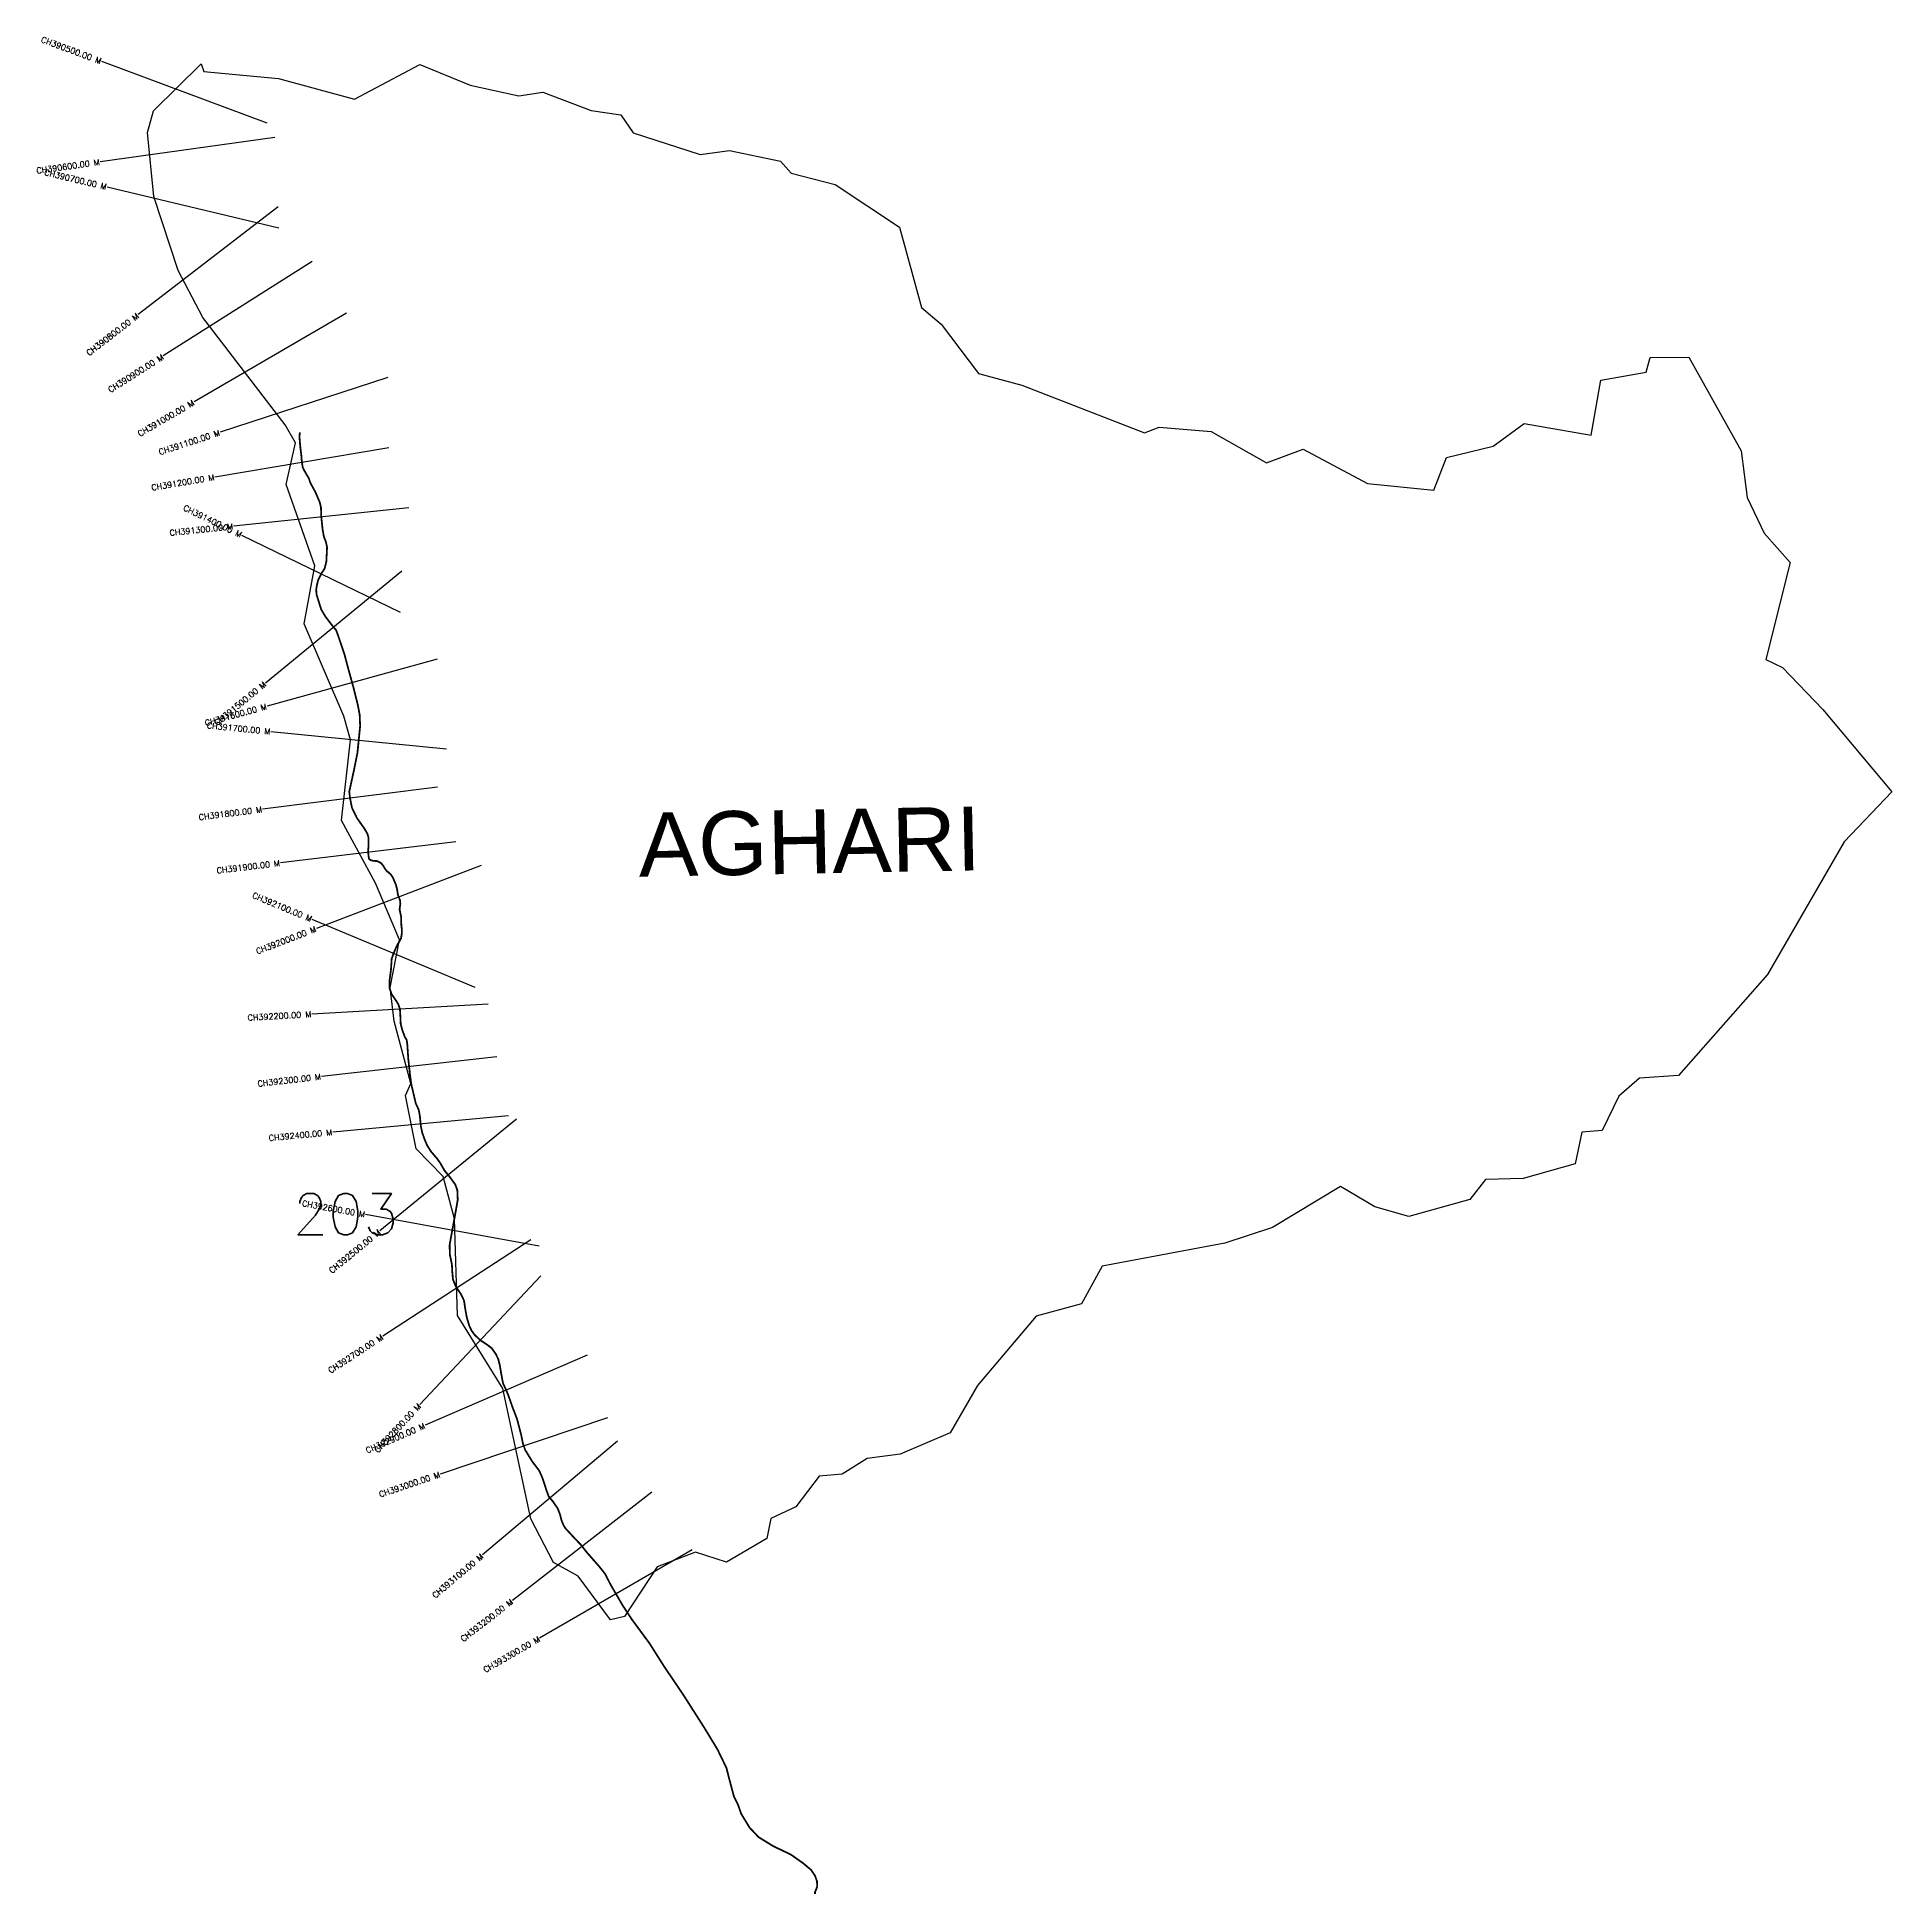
# Model space of a CAD drawing. Header units: metres. Extents: x 301553 to 304707, y 1947505 to 1950664.
import ezdxf
from ezdxf.enums import TextEntityAlignment as Align

# ---------------------------------------------------------------- set-up
doc = ezdxf.new("R2010")
doc.units = ezdxf.units.M
doc.header["$MEASUREMENT"] = 0
for name, color, linetype in [('CS', 134, 'Continuous'), ('CSMark', 6, 'Continuous'), ('NATURALLY PROTECTED', 3, 'Continuous'), ('VILLAGE NAME', 250, 'Continuous')]:
    doc.layers.add(name, color=color, linetype=linetype)
doc.styles.get("Standard").update_dxf_attribs({"font": 'simplex.shx'})

msp = doc.modelspace()

# ---------------------------------------------------------------- linework, layer by layer
at = {"color": 6, "flags": 128}
for points in [[(302545.2, 1950532.3), (302566.6, 1950501.7), (302680.5, 1950464.6), (302730.5, 1950471.4), (302817.2, 1950453.4), (302835.2, 1950433.1), (302910.1, 1950413.7), (303019.4, 1950341.5), (303056.9, 1950204.5), (303090, 1950176.3), (303153.7, 1950092.5), (303227.2, 1950072.4), (303436.1, 1949991.6), (303460.9, 1950001), (303549.1, 1949993.8), (303643.4, 1949940.4), (303706.1, 1949963.8), (303815.4, 1949905.3), (303927.9, 1949894.1), (303949.5, 1949949.6), (304028.7, 1949969), (304081.5, 1950007.2), (304195.8, 1949987.7), (304211.8, 1950080.8), (304289.4, 1950094.8), (304296, 1950119.5), (304361.6, 1950120.3), (304450.7, 1949961), (304460.9, 1949881.8), (304489.6, 1949821), (304534.1, 1949770.8), (304492.6, 1949606.1), (304520.8, 1949592.7), (304589.5, 1949520.8), (304706.9, 1949381.2), (304625.7, 1949295.9), (304495.2, 1949070.5), (304344.3, 1948898.6), (304277.7, 1948894.2), (304242.7, 1948863.6), (304214.2, 1948805.2), (304179.8, 1948802.1), (304168.6, 1948748.5), (304080, 1948723.4), (304016.1, 1948721.7), (303989, 1948687.9), (303885.6, 1948659), (303827.8, 1948675.3), (303769.3, 1948710), (303653.5, 1948640.1), (303572.5, 1948613.5), (303364.1, 1948574.6), (303329, 1948510.4), (303251.9, 1948489.5), (303152.1, 1948371.5), (303105.4, 1948291.1), (303020.7, 1948254.6), (302964.1, 1948247.6), (302922, 1948220.7), (302882.6, 1948217.1), (302843.1, 1948165.4), (302800.7, 1948145.5), (302793.7, 1948111.3), (302725.1, 1948071), (302672.5, 1948088.2), (302607.1, 1948063.3), (302551.6, 1947979), (302527.9, 1947973.3), (302472.9, 1948047.5), (302431, 1948070.6), (302392.4, 1948144.8), (302344.8, 1948366.6), (302267.5, 1948490.3), (302262.8, 1948654.8), (302243.4, 1948726.9), (302197.6, 1948773.9), (302179.4, 1948864.5), (302188.5, 1948884.9), (302160.1, 1948991), (302152.9, 1949048.5), (302169, 1949129.6), (302128.3, 1949225.9), (302070.2, 1949332.2), (302085.5, 1949469.7), (302074.2, 1949509.9), (302006.8, 1949666.6), (302024.8, 1949765.6), (301976.3, 1949903.9), (301992.4, 1949974.5), (301974.7, 1950005), (301834.4, 1950187.8), (301792.8, 1950267.7), (301751.3, 1950393.2), (301740.6, 1950502.2), (301750.6, 1950539.1), (301832, 1950619), (301836.3, 1950605.7), (301963.4, 1950594.1), (302092.8, 1950558.8), (302203.9, 1950617.9), (302289.2, 1950582.8), (302372, 1950564.4), (302412.8, 1950571), (302495.1, 1950539.9)], [(302495.1, 1950539.9), (302545.2, 1950532.3)]]:
    msp.add_lwpolyline(points, dxfattribs=at)
at = {"layer": 'CS'}
for p, q in [((301943.9, 1950518.3), (301662.7, 1950622.9)), ((301957.2, 1950493.8), (301660.1, 1950452.3)), ((301963.6, 1950339.3), (301671.9, 1950409.4)), ((301962.5, 1950375.7), (301724.9, 1950192.6)), ((302020.7, 1950283), (301767.4, 1950122.2)), ((302078.7, 1950195.2), (301819.6, 1950044.1)), ((302149.3, 1950085.6), (301864.2, 1949992.4)), ((302151, 1949966), (301855.1, 1949916.3)), ((302185.2, 1949864), (301886.9, 1949832.7)), ((302170.8, 1949686.1), (301900.9, 1949817.1)), ((302173.1, 1949756.2), (301941, 1949566.1)), ((302233, 1949606.7), (301943.9, 1949526.9)), ((302248.9, 1949453.6), (301950.4, 1949483.3)), ((302233.8, 1949388.8), (301936.2, 1949351.3)), ((302264.7, 1949295.9), (301966.8, 1949260.1)), ((302307.9, 1949255.9), (302027.7, 1949148.7)), ((302297.5, 1949048.6), (302020.5, 1949163.9)), ((302319.6, 1949020), (302020, 1949003.1)), ((302334.5, 1948930.7), (302036.4, 1948896.9)), ((302354.4, 1948830.1), (302055.6, 1948802.4)), ((302367.8, 1948824.7), (302135.7, 1948634.6)), ((302406.3, 1948608.2), (302111.2, 1948662.1)), ((302392.2, 1948619.4), (302140.9, 1948455.6)), ((302409.2, 1948557.9), (302203.8, 1948339.2)), ((302488, 1948423.3), (302212.7, 1948304.1)), ((302522.7, 1948316.4), (302238.3, 1948220.8)), ((302539.7, 1948276.8), (302310.4, 1948083.4)), ((302597.9, 1948190.2), (302361.1, 1948006.1)), ((302667, 1948092.3), (302407.4, 1947941.9))]:
    msp.add_line(p, q, dxfattribs=at)
at = {"layer": 'NATURALLY PROTECTED', "const_width": 3, "flags": 128}
msp.add_lwpolyline([(301999.7, 1949992.4), (301998.9, 1949985.7), (302000.1, 1949969.5), (302002.1, 1949953.4), (302002.9, 1949942.1), (302004.4, 1949933.2), (302007.5, 1949926.7), (302014.9, 1949914.1), (302017.4, 1949906.6), (302026.5, 1949889.8), (302030.5, 1949880.1), (302033.4, 1949873.7), (302035.5, 1949864.3), (302036, 1949848.9), (302038.3, 1949827), (302040.5, 1949814.6), (302043.8, 1949806.5), (302045.9, 1949797), (302045.2, 1949783.7), (302044.6, 1949772.1), (302041.6, 1949760.4), (302036.5, 1949752.9), (302030.6, 1949740.8), (302028.8, 1949733.7), (302027.4, 1949725.1), (302027.9, 1949716.8), (302033.2, 1949699.8), (302035.9, 1949691.2), (302042.9, 1949679.3), (302052.8, 1949666.3), (302061.4, 1949655.8), (302065.3, 1949645), (302075.7, 1949613.9), (302082, 1949590.2), (302091.5, 1949555.7), (302097.8, 1949530.5), (302101.3, 1949512.4), (302102.1, 1949493), (302097.6, 1949447.9), (302092.2, 1949420.6), (302086.6, 1949394.9), (302083.6, 1949381.2), (302085.2, 1949368.8), (302088.1, 1949354.2), (302096.6, 1949336.6), (302109.4, 1949318.5), (302114.5, 1949309.7), (302116.2, 1949303.6), (302116.5, 1949291.7), (302115.7, 1949279), (302117, 1949267.4), (302120.1, 1949264.8), (302124.9, 1949263.6), (302131.3, 1949263.3), (302137.4, 1949260.1), (302141, 1949255.9), (302144.7, 1949249.7), (302147.9, 1949245.8), (302150.4, 1949244), (302154.4, 1949240.4), (302157.9, 1949235), (302163, 1949223), (302165.1, 1949214.5), (302166.2, 1949206.6), (302167.3, 1949203.5), (302169.9, 1949196.8), (302170.5, 1949190.8), (302169.2, 1949181), (302170.2, 1949176.3), (302171.8, 1949168.6), (302171.9, 1949161.8), (302172.2, 1949154.2), (302173.2, 1949145.8), (302172.8, 1949138.9), (302171.6, 1949131.6), (302166.3, 1949122.3), (302162.1, 1949113.8), (302158.8, 1949105.8), (302155.8, 1949097.4), (302154.4, 1949077.1), (302151.9, 1949059.1), (302152, 1949047.7), (302155.5, 1949037.2), (302163.2, 1949026.1), (302167.1, 1949019.7), (302169.8, 1949011.7), (302170.5, 1948999.9), (302171.1, 1948986.6), (302173.5, 1948976.8), (302178.1, 1948964.3), (302181.4, 1948958.7), (302182.4, 1948950.7), (302184, 1948926.6), (302186.9, 1948900.6), (302189.1, 1948883.9), (302196.7, 1948851.4), (302201.7, 1948840.4), (302203.7, 1948829.8), (302205.4, 1948812.4), (302207.5, 1948802.1), (302211.5, 1948790.6), (302216.1, 1948779.8), (302222.6, 1948769.4), (302232.7, 1948757.7), (302238.5, 1948749.6), (302245.5, 1948737.2), (302254.6, 1948726.1), (302263.9, 1948713.3), (302267.4, 1948703.7), (302268.1, 1948687.3), (302262.6, 1948656.3), (302258.1, 1948631.6), (302254.3, 1948610.8), (302254.6, 1948594.7), (302258.1, 1948577.7), (302258.9, 1948563.9), (302260, 1948551.9), (302264.7, 1948540.3), (302274.2, 1948525.7), (302278.9, 1948515.6), (302280.8, 1948502), (302283.4, 1948487.7), (302287.6, 1948473.4), (302291.5, 1948465), (302296.8, 1948457.7), (302306.8, 1948448.3), (302318.5, 1948440.7), (302326, 1948434.8), (302332.7, 1948425.3), (302336.9, 1948416.7), (302339.7, 1948405.9), (302341.8, 1948392.8), (302345, 1948375.7), (302349.8, 1948365), (302353.7, 1948356.1), (302356.5, 1948348.1), (302361.4, 1948334.2), (302368.9, 1948314.7), (302376.1, 1948287.1), (302378.8, 1948273.5), (302382.7, 1948262.1), (302394.8, 1948242.3), (302406.7, 1948226.6), (302411.5, 1948215.9), (302416.4, 1948201.6), (302418.8, 1948193.7), (302422.8, 1948182.8), (302430.2, 1948174), (302438.1, 1948162.4), (302441.8, 1948152.9), (302444.5, 1948142.6), (302447.5, 1948134.9), (302451, 1948128.9), (302458.3, 1948121.1), (302467, 1948111.6), (302477.3, 1948101), (302487, 1948088.5), (302508.5, 1948064), (302518.8, 1948051), (302527.9, 1948033.2), (302548.3, 1947998), (302563.6, 1947974.6), (302594.5, 1947932.6), (302620.1, 1947892.2), (302650.7, 1947847.1), (302688, 1947788.6), (302710.1, 1947752.2), (302725.1, 1947721.1), (302730.4, 1947700.3), (302737.9, 1947672.3), (302744.6, 1947659), (302750, 1947643.5), (302764.4, 1947619.7), (302779.8, 1947603.5), (302804.6, 1947588.2), (302834.3, 1947574.1), (302854.9, 1947559.6), (302869.1, 1947547.8), (302875.8, 1947537.7), (302879.1, 1947528.1), (302879.2, 1947518.8), (302875.7, 1947509.9), (302875.6, 1947506.9)], dxfattribs=at)

# ---------------------------------------------------------------- texts
at = {"insert": (301987.4, 1948697.9), "char_height": 70, "attachment_point": 1}
msp.add_mtext_dynamic_manual_height_columns('203', width=95.172, gutter_width=1, heights=[0], dxfattribs=at)
at = {"layer": 'CSMark'}
for s, rotation, p in [('CH390500.00 M', 339.5916, (301661.8, 1950623.2)), ('CH390600.00 M', 7.9512, (301659.1, 1950452.1)), ('CH390700.00 M', 346.4981, (301670.9, 1950409.6)), ('CH390800.00 M', 37.6156, (301724.1, 1950192)), ('CH390900.00 M', 32.3972, (301766.5, 1950121.7)), ('CH391000.00 M', 30.2433, (301818.7, 1950043.6)), ('CH391100.00 M', 18.0984, (301863.2, 1949992.1)), ('CH391200.00 M', 9.5372, (301854.1, 1949916.1)), ('CH391400.00 M', 334.1023, (301900, 1949817.6)), ('CH391300.00 M', 5.9939, (301885.9, 1949832.6)), ('CH391500.00 M', 39.3031, (301940.2, 1949565.5)), ('CH391600.00 M', 15.4357, (301942.9, 1949526.6)), ('CH391700.00 M', 354.3251, (301949.4, 1949483.4)), ('CH391800.00 M', 7.1814, (301935.2, 1949351.2)), ('CH391900.00 M', 6.8516, (301965.8, 1949260)), ('CH392100.00 M', 337.3823, (302019.6, 1949164.3)), ('CH392000.00 M', 20.9496, (302026.8, 1949148.3)), ('CH392200.00 M', 3.2333, (302019, 1949003)), ('CH392300.00 M', 6.474, (302035.4, 1948896.8)), ('CH392400.00 M', 5.2904, (302054.6, 1948802.3)), ('CH392600.00 M', 349.6455, (302110.2, 1948662.3)), ('CH392500.00 M', 39.3193, (302134.9, 1948634)), ('CH392700.00 M', 33.0923, (302140, 1948455)), ('CH392800.00 M', 46.7789, (302203.1, 1948338.5)), ('CH392900.00 M', 23.4078, (302211.8, 1948303.7)), ('CH393000.00 M', 18.5746, (302237.4, 1948220.5)), ('CH393100.00 M', 40.1303, (302309.6, 1948082.8)), ('CH393200.00 M', 37.8575, (302360.3, 1948005.5)), ('CH393300.00 M', 30.0939, (302406.6, 1947941.4))]:
    msp.add_text(s, height=10, rotation=rotation, dxfattribs=at).set_placement(p, align=Align.MIDDLE_RIGHT)
at = {"layer": 'VILLAGE NAME', "insert": (302574.4, 1949345.2), "char_height": 108.748, "attachment_point": 1, "rotation": 1.1028}
msp.add_mtext_dynamic_manual_height_columns('{\\fArial|b0|i0|c0|p34;AGHARI}', width=1571.314, gutter_width=543.7, heights=[0], dxfattribs=at)

doc.saveas('drawing.dxf')
